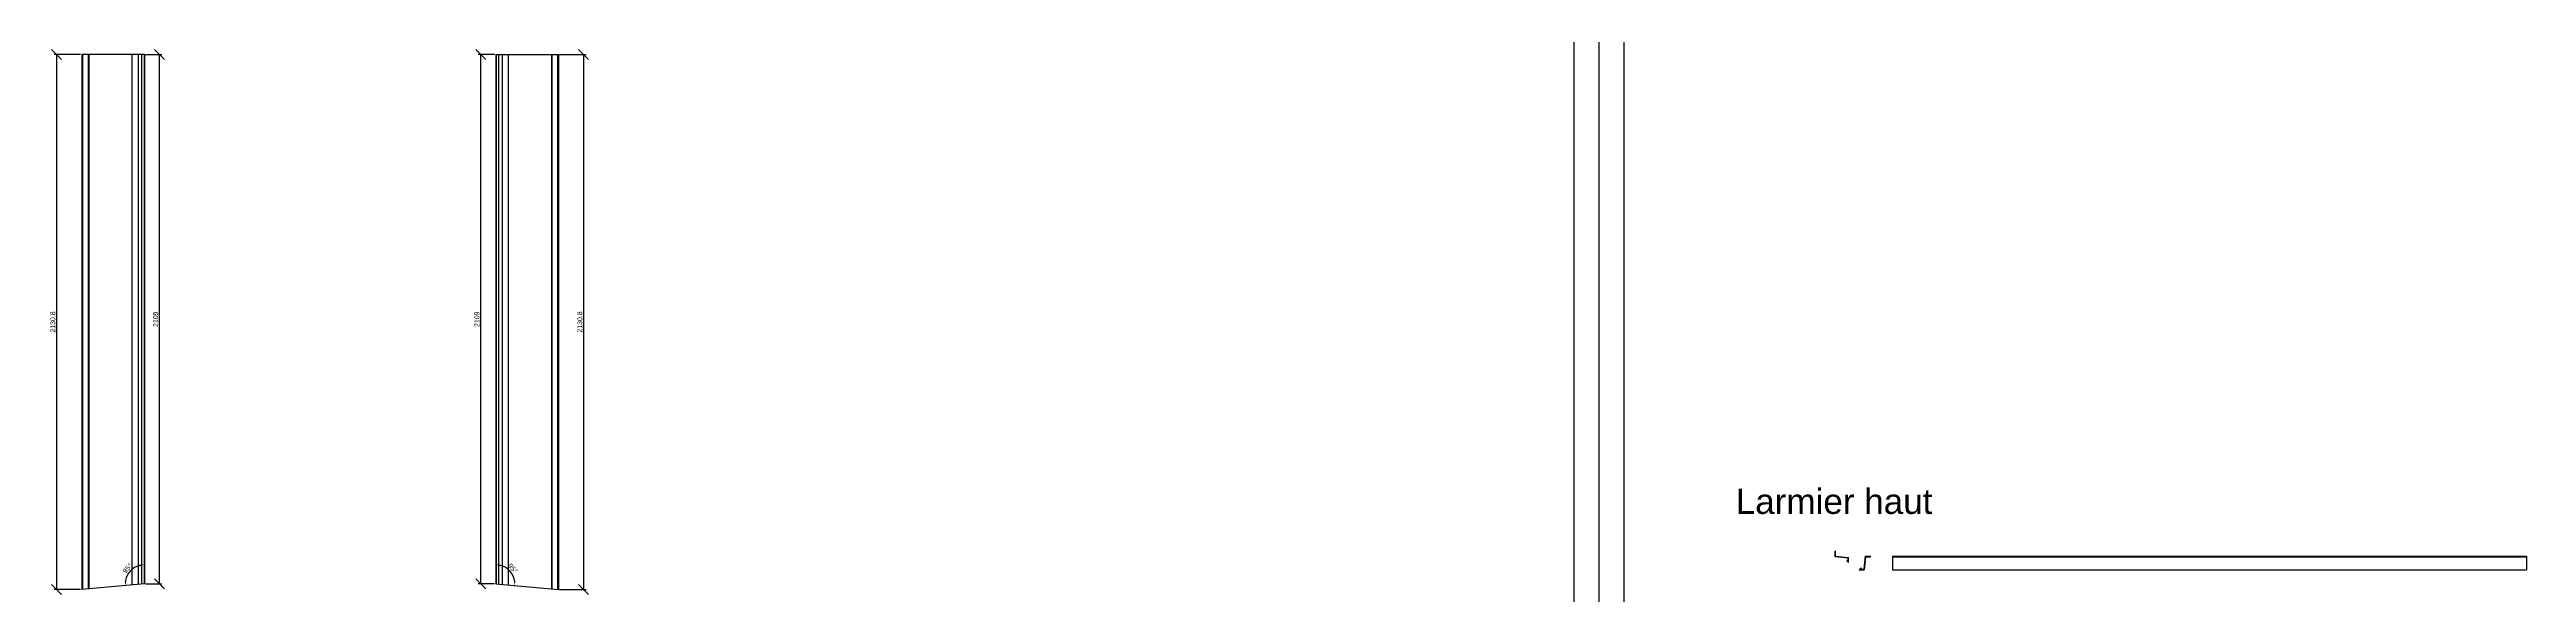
# Model space of a CAD drawing. Header units: millimetres. Extents: x -676 to 20580, y -6551 to 5193.
# Drawn here: x -79 to 9797, y -4152 to -1981 of the extents above; entities that cross this region are included whole.
import ezdxf

# ---------------------------------------------------------------- set-up
doc = ezdxf.new("R2010")
doc.units = ezdxf.units.MM
doc.layers.get('0').update_dxf_attribs({"lineweight": 25, "true_color": 0xffffff})
doc.layers.get('Defpoints').update_dxf_attribs({"true_color": 0xffffff})
for name, color, linetype, lineweight, true_color in [('0 ... Joues', 178, 'Continuous', 25, 0x000000), ('0 ... LarmierHaut', 178, 'Continuous', 25, 0x000000), ('Cotes', 4, 'Continuous', 25, 0x00ffff), ('Option Bois Brule ... OptionRecalepinage ... Larmier', 178, 'Continuous', 25, 0x000000)]:
    doc.layers.add(name, color=color, linetype=linetype, lineweight=lineweight, true_color=true_color)
doc.styles.add('QCADDimTextStyle', font='txt')
doc.styles.add('textstyle14', font='')
doc.styles.get('textstyle14').set_extended_font_data('Liberation Sans')
doc.dimstyles.new('QCADDimStyle', dxfattribs={"dimtxt": 20, "dimasz": 20, "dimexe": 10, "dimexo": 5, "dimgap": 5, "dimtad": 1, "dimtoh": 1, "dimdec": 4, "dimzin": 0, "dimdsep": 46, "dimtxsty": 'QCADDimTextStyle', "dimcen": 0.09, "dimadec": 0, "dimazin": 0, "dimtfac": 1, "dimtdec": 4, "dimtofl": 0, "dimtmove": 0, "dimatfit": 3, "dimfxl": 1, "dimtolj": 1, "dimtzin": 0, "dimarcsym": 0})

# ---------------------------------------------------------------- blocks, each defined once
blk = doc.blocks.new('*D26')
at = {"layer": 'Cotes', "color": 0, "lineweight": -2}
for p, q in [((1660.5, -2021), (1620.5, -1981)), ((1695.5, -2001), (1630.5, -2001)), ((1640.5, -4110), (1640.5, -2001)), ((1620.5, -4090), (1660.5, -4130)), ((1695.5, -4110), (1630.5, -4110))]:
    blk.add_line(p, q, dxfattribs=at)
at = {"layer": 'Defpoints', "color": 0}
for p in [(1640.5, -2001), (1700.5, -2001), (1700.5, -4110)]:
    blk.add_point(p, dxfattribs=at)
at = {"layer": 'Cotes', "color": 0, "insert": (1625.5, -3055.5), "char_height": 20, "attachment_point": 5, "rotation": 90, "style": 'QCADDimTextStyle'}
blk.add_mtext('\\A1;2109', dxfattribs=at)
blk = doc.blocks.new('*D27')
at = {"layer": 'Cotes', "color": 0, "lineweight": -2}
for p, q in [((1955, -2001), (2060.5, -2001)), ((2070.5, -2021), (2030.5, -1981)), ((2050.5, -2001), (2050.5, -4131.8)), ((1955, -4131.8), (2060.5, -4131.8)), ((2030.5, -4111.8), (2070.5, -4151.8))]:
    blk.add_line(p, q, dxfattribs=at)
at = {"layer": 'Defpoints', "color": 0}
for p in [(1950, -2001), (1950, -4131.8), (2050.5, -4131.8)]:
    blk.add_point(p, dxfattribs=at)
at = {"layer": 'Cotes', "color": 0, "insert": (2035.5, -3066.4), "char_height": 20, "attachment_point": 5, "rotation": 90, "style": 'QCADDimTextStyle'}
blk.add_mtext('\\A1;2130.8', dxfattribs=at)
blk = doc.blocks.new('*D28')
at = {"layer": 'Cotes', "color": 0, "lineweight": -2}
blk.add_arc((1700.5, -4110), 76.2, 10.09019, 74.90981, dxfattribs=at)
at = {"layer": 'Cotes', "color": 0}
for points in [[(1720.8, -4033.2), (1719.9, -4039.8), (1700.5, -4033.8)], [(1772.1, -4096.8), (1778.8, -4096.5), (1776.4, -4116.6)]]:
    blk.add_solid(points, dxfattribs=at)
at = {"layer": 'Defpoints', "color": 0}
for p in [(1700.5, -3900.8), (1700.5, -4110), (1700.5, -4110), (1768.6, -4075.8), (1834, -4121.7)]:
    blk.add_point(p, dxfattribs=at)
at = {"layer": 'Cotes', "color": 0, "insert": (1768.1, -4048.1), "char_height": 20, "attachment_point": 5, "rotation": 312.5, "style": 'QCADDimTextStyle'}
blk.add_mtext('\\A1;95%%d', dxfattribs=at)
blk = doc.blocks.new('JoueEstBaie_Vue_Coupe')
blk.add_line((246.5, -1), (246.5, -2131.6))
at = {"layer": '0 ... Joues'}
for p, q in [((0, -1), (0, -2110)), ((0, -1), (249.5, -1)), ((1.5, -1), (1.5, -2110.1)), ((11.5, -1), (11.5, -2111)), ((25, -1), (25, -2112.2)), ((50, -1), (50, -2114.4)), ((222, -1), (222, -2129.4)), ((223.5, -1), (223.5, -2129.6)), ((248, -1), (248, -2131.7)), ((249.5, -1), (249.5, -2131.8)), ((0, -2110), (249.5, -2131.8))]:
    blk.add_line(p, q, dxfattribs=at)
blk = doc.blocks.new('*D31')
at = {"layer": 'Cotes', "color": 0, "lineweight": -2}
for p, q in [((304.5, -2001), (369.5, -2001)), ((379.5, -2021), (339.5, -1981)), ((359.5, -4110), (359.5, -2001)), ((304.5, -4110), (369.5, -4110)), ((339.5, -4090), (379.5, -4130))]:
    blk.add_line(p, q, dxfattribs=at)
at = {"layer": 'Defpoints', "color": 0}
for p in [(299.5, -2001), (359.5, -2001), (299.5, -4110)]:
    blk.add_point(p, dxfattribs=at)
at = {"layer": 'Cotes', "color": 0, "insert": (344.5, -3055.5), "char_height": 20, "attachment_point": 5, "rotation": 90, "style": 'QCADDimTextStyle'}
blk.add_mtext('\\A1;2109', dxfattribs=at)
blk = doc.blocks.new('*D32')
at = {"layer": 'Cotes', "color": 0, "lineweight": -2}
for p, q in [((-30.5, -2021), (-70.5, -1981)), ((45, -2001), (-60.5, -2001)), ((-50.5, -2001), (-50.5, -4131.8)), ((-70.5, -4111.8), (-30.5, -4151.8)), ((45, -4131.8), (-60.5, -4131.8))]:
    blk.add_line(p, q, dxfattribs=at)
at = {"layer": 'Defpoints', "color": 0}
for p in [(50, -2001), (-50.5, -4131.8), (50, -4131.8)]:
    blk.add_point(p, dxfattribs=at)
at = {"layer": 'Cotes', "color": 0, "insert": (-65.5, -3066.4), "char_height": 20, "attachment_point": 5, "rotation": 90, "style": 'QCADDimTextStyle'}
blk.add_mtext('\\A1;2130.8', dxfattribs=at)
blk = doc.blocks.new('*D34')
at = {"layer": 'Cotes', "color": 0, "lineweight": -2}
blk.add_arc((299.5, -4110), 76.2, 105.09019, 169.90981, dxfattribs=at)
at = {"layer": 'Cotes', "color": 0}
for points in [[(280.1, -4039.8), (279.2, -4033.2), (299.5, -4033.8)], [(221.2, -4096.5), (227.9, -4096.8), (223.6, -4116.6)]]:
    blk.add_solid(points, dxfattribs=at)
at = {"layer": 'Defpoints', "color": 0}
for p in [(299.5, -3900.8), (259.5, -4045.2), (166, -4121.7), (299.5, -4110), (299.5, -4110)]:
    blk.add_point(p, dxfattribs=at)
at = {"layer": 'Cotes', "color": 0, "insert": (231.9, -4048.1), "char_height": 20, "attachment_point": 5, "rotation": 47.5, "style": 'QCADDimTextStyle'}
blk.add_mtext('\\A1;95%%d', dxfattribs=at)
blk = doc.blocks.new('LarmierHautBaie1_VueCoupe')
at = {"layer": 'Option Bois Brule ... OptionRecalepinage ... Larmier'}
for p, q in [((0, 0), (0, 21.4)), ((1.5, 21.4), (0, 21.4)), ((0, 0), (51.8, -4.5)), ((1.5, 1.4), (1.5, 21.4)), ((1.5, 1.4), (53.3, -3.2)), ((46.2, -16.1), (47.3, -15)), ((46.2, -16.1), (53.3, -23.2)), ((47.3, -15), (51.8, -19.5)), ((51.8, -19.5), (51.8, -4.5)), ((53.3, -23.2), (53.3, -3.2))]:
    blk.add_line(p, q, dxfattribs=at)
blk = doc.blocks.new('LarmierHaut_VueDessus')
at = {"layer": '0 ... LarmierHaut'}
for p, q in [((0, 53.3), (0, 0)), ((0, 53.3), (2527, 53.3)), ((0, 51.8), (2527, 51.8)), ((2527, 53.3), (2527, 0)), ((0, 0), (2527, 0))]:
    blk.add_line(p, q, dxfattribs=at)

msp = doc.modelspace()

# ---------------------------------------------------------------- linework, layer by layer
for p in [(6000, 0), (6100, 0), (6200, 0)]:
    msp.add_xline(p, (0, 1))

# ---------------------------------------------------------------- block references
at = {"layer": '0 ... Joues', "yscale": -1, "rotation": 180}
msp.add_blockref('JoueEstBaie_Vue_Coupe', (299.5, -2000), dxfattribs=at)
at = {"layer": '0 ... Joues'}
msp.add_blockref('JoueEstBaie_Vue_Coupe', (1700.5, -2000), dxfattribs=at)
at = {"layer": '0 ... LarmierHaut'}
msp.add_blockref('LarmierHaut_VueDessus', (7270, -4053.3), dxfattribs=at)
at = {"layer": 'Option Bois Brule ... OptionRecalepinage ... Larmier'}
msp.add_blockref('LarmierHautBaie1_VueCoupe', (7040.92, -4001.37), dxfattribs=at)
at = {"layer": 'Option Bois Brule ... OptionRecalepinage ... Larmier', "rotation": 270}
msp.add_blockref('LarmierHautBaie1_VueCoupe', (7160, -4000), dxfattribs=at)

# ---------------------------------------------------------------- texts
at = {"insert": (6644.36, -3731.11), "char_height": 100, "attachment_point": 1, "style": 'textstyle14'}
msp.add_mtext('Larmier haut', dxfattribs=at)

# ---------------------------------------------------------------- dimensions: what is measured, and where the dimension line sits
at = {"layer": 'Cotes'}
for base, p1, p2, picture, middle in [((-50.5, -4131.83), (50, -2001), (50, -4131.83), '*D32', (-65.5, -3066.41)), ((359.5, -2001), (299.5, -4110), (299.5, -2001), '*D31', (344.5, -3055.5)), ((1640.5, -2001), (1700.5, -4110), (1700.5, -2001), '*D26', (1625.5, -3055.5)), ((2050.5, -4131.83), (1950, -2001), (1950, -4131.83), '*D27', (2035.5, -3066.41))]:
    dim = msp.add_linear_dim(base=base, p1=p1, p2=p2, angle=90, dimstyle='QCADDimStyle', override={"dimtxt": 20, "dimasz": 20, "dimexe": 10, "dimexo": 5, "dimgap": 5, "dimdec": 1, "dimzin": 8, "dimtsz": 20, "dimclrd": 0, "dimclre": 0, "dimclrt": 0, "dimadec": 1, "dimazin": 2, "dimtmove": 2}, dxfattribs=at)
    dim.commit()
    dim.dimension.update_dxf_attribs({"geometry": picture, "text_midpoint": middle})
for base, line1, line2, picture, middle in [((259.52, -4045.18), ((299.5, -3900.77), (299.5, -4110)), ((299.5, -4110), (165.97, -4121.68)), '*D34', (231.94, -4048.09)), ((1768.56, -4075.82), ((1700.5, -3900.77), (1700.5, -4110)), ((1700.5, -4110), (1834.03, -4121.68)), '*D28', (1768.06, -4048.09))]:
    dim = msp.add_angular_dim_2l(base=base, line1=line1, line2=line2, dimstyle='QCADDimStyle', override={"dimtxt": 20, "dimasz": 20, "dimexe": 10, "dimexo": 5, "dimgap": 5, "dimdec": 1, "dimzin": 8, "dimtsz": 20, "dimclrd": 0, "dimclre": 0, "dimclrt": 0, "dimadec": 1, "dimazin": 2, "dimtmove": 2}, dxfattribs=at)
    dim.commit()
    dim.dimension.update_dxf_attribs({"geometry": picture, "text_midpoint": middle})

doc.saveas('drawing.dxf')
